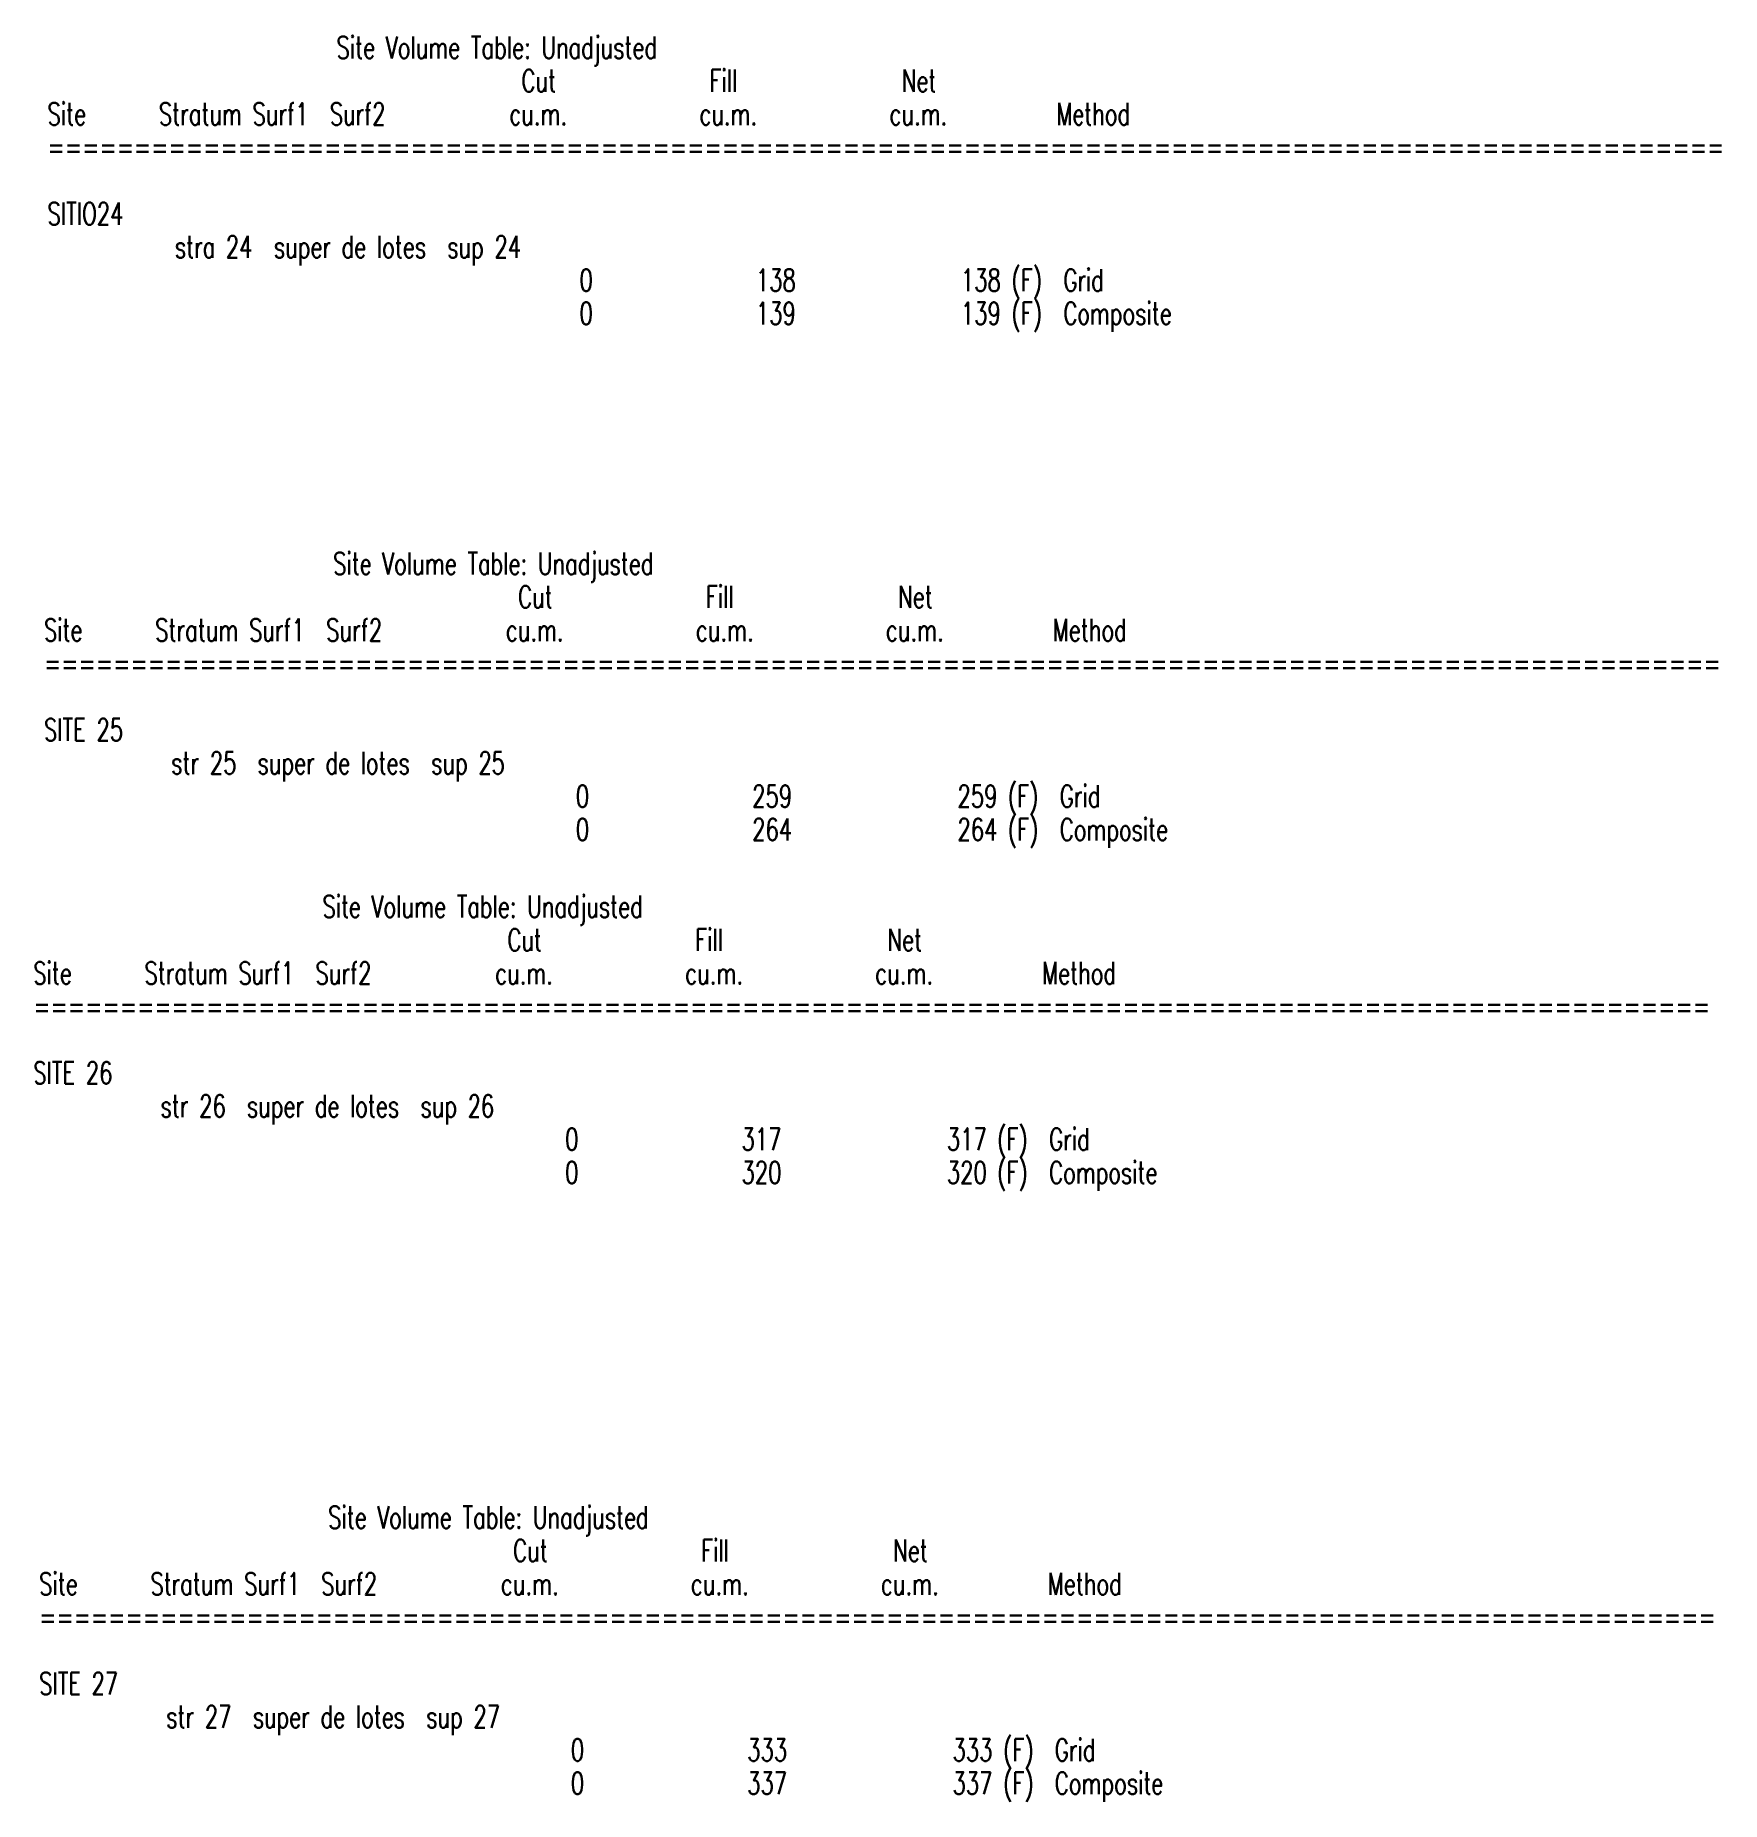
# Model space of a CAD drawing. Header units: metres. Extents: x 604533 to 608048, y 1310709 to 1311860.
# Drawn here: x 606680.64 to 606726.29, y 1311115.14 to 1311162.97 of the extents above; entities that cross this region are included whole.
import ezdxf

# ---------------------------------------------------------------- set-up
doc = ezdxf.new("R2010")
doc.units = ezdxf.units.M
doc.header["$LTSCALE"] = 0.0254
doc.header["$MEASUREMENT"] = 0
doc.layers.add('LOTES', color=3, linetype='Continuous')
doc.styles.add('ALINEAMIENTO 2', font='romans.shx', dxfattribs={"width": 0.7, "height": 0.6})

msp = doc.modelspace()

# ---------------------------------------------------------------- texts
at = {"layer": 'LOTES', "color": 2, "ltscale": 20000, "style": 'ALINEAMIENTO 2', "width": 0.7}
for s, p in [('                         Site Volume Table: Unadjusted', (606680.967, 1311162.345)), ('                                         Cut             Fill              Net', (606680.967, 1311161.445)), ('Site      Stratum Surf1  Surf2         cu.m.           cu.m.           cu.m.         Method', (606680.967, 1311160.545)), ('=================================================================================================', (606680.967, 1311159.645)), ('SITIO24             ', (606680.967, 1311157.845)), ('           stra 24  super de lotes  sup 24', (606680.967, 1311156.945)), ('                                              0              138              138 (F)  Grid      ', (606680.967, 1311156.045)), ('                                              0              139              139 (F)  Composite ', (606680.967, 1311155.145)), ('                         Site Volume Table: Unadjusted', (606680.871, 1311148.37)), ('                                         Cut             Fill              Net', (606680.871, 1311147.47)), ('Site      Stratum Surf1  Surf2         cu.m.           cu.m.           cu.m.         Method', (606680.871, 1311146.57)), ('=================================================================================================', (606680.871, 1311145.67)), ('SITE 25             ', (606680.871, 1311143.87)), ('           str 25  super de lotes  sup 25', (606680.871, 1311142.97)), ('                                              0              259              259 (F)  Grid      ', (606680.871, 1311142.07)), ('                                              0              264              264 (F)  Composite ', (606680.871, 1311141.17)), ('                         Site Volume Table: Unadjusted', (606680.582, 1311139.081)), ('                                         Cut             Fill              Net', (606680.582, 1311138.181)), ('Site      Stratum Surf1  Surf2         cu.m.           cu.m.           cu.m.         Method', (606680.582, 1311137.281)), ('=================================================================================================', (606680.582, 1311136.381)), ('SITE 26             ', (606680.582, 1311134.581)), ('           str 26  super de lotes  sup 26', (606680.582, 1311133.681)), ('                                              0              317              317 (F)  Grid      ', (606680.582, 1311132.781)), ('                                              0              320              320 (F)  Composite ', (606680.582, 1311131.881)), ('                         Site Volume Table: Unadjusted', (606680.738, 1311122.543)), ('                                         Cut             Fill              Net', (606680.738, 1311121.643)), ('Site      Stratum Surf1  Surf2         cu.m.           cu.m.           cu.m.         Method', (606680.738, 1311120.743)), ('=================================================================================================', (606680.738, 1311119.843)), ('SITE 27             ', (606680.738, 1311118.043)), ('           str 27  super de lotes  sup 27', (606680.738, 1311117.143)), ('                                              0              333              333 (F)  Grid      ', (606680.738, 1311116.243)), ('                                              0              337              337 (F)  Composite ', (606680.738, 1311115.343))]:
    msp.add_text(s, height=0.6, dxfattribs=at).set_placement(p)

doc.saveas('drawing.dxf')
